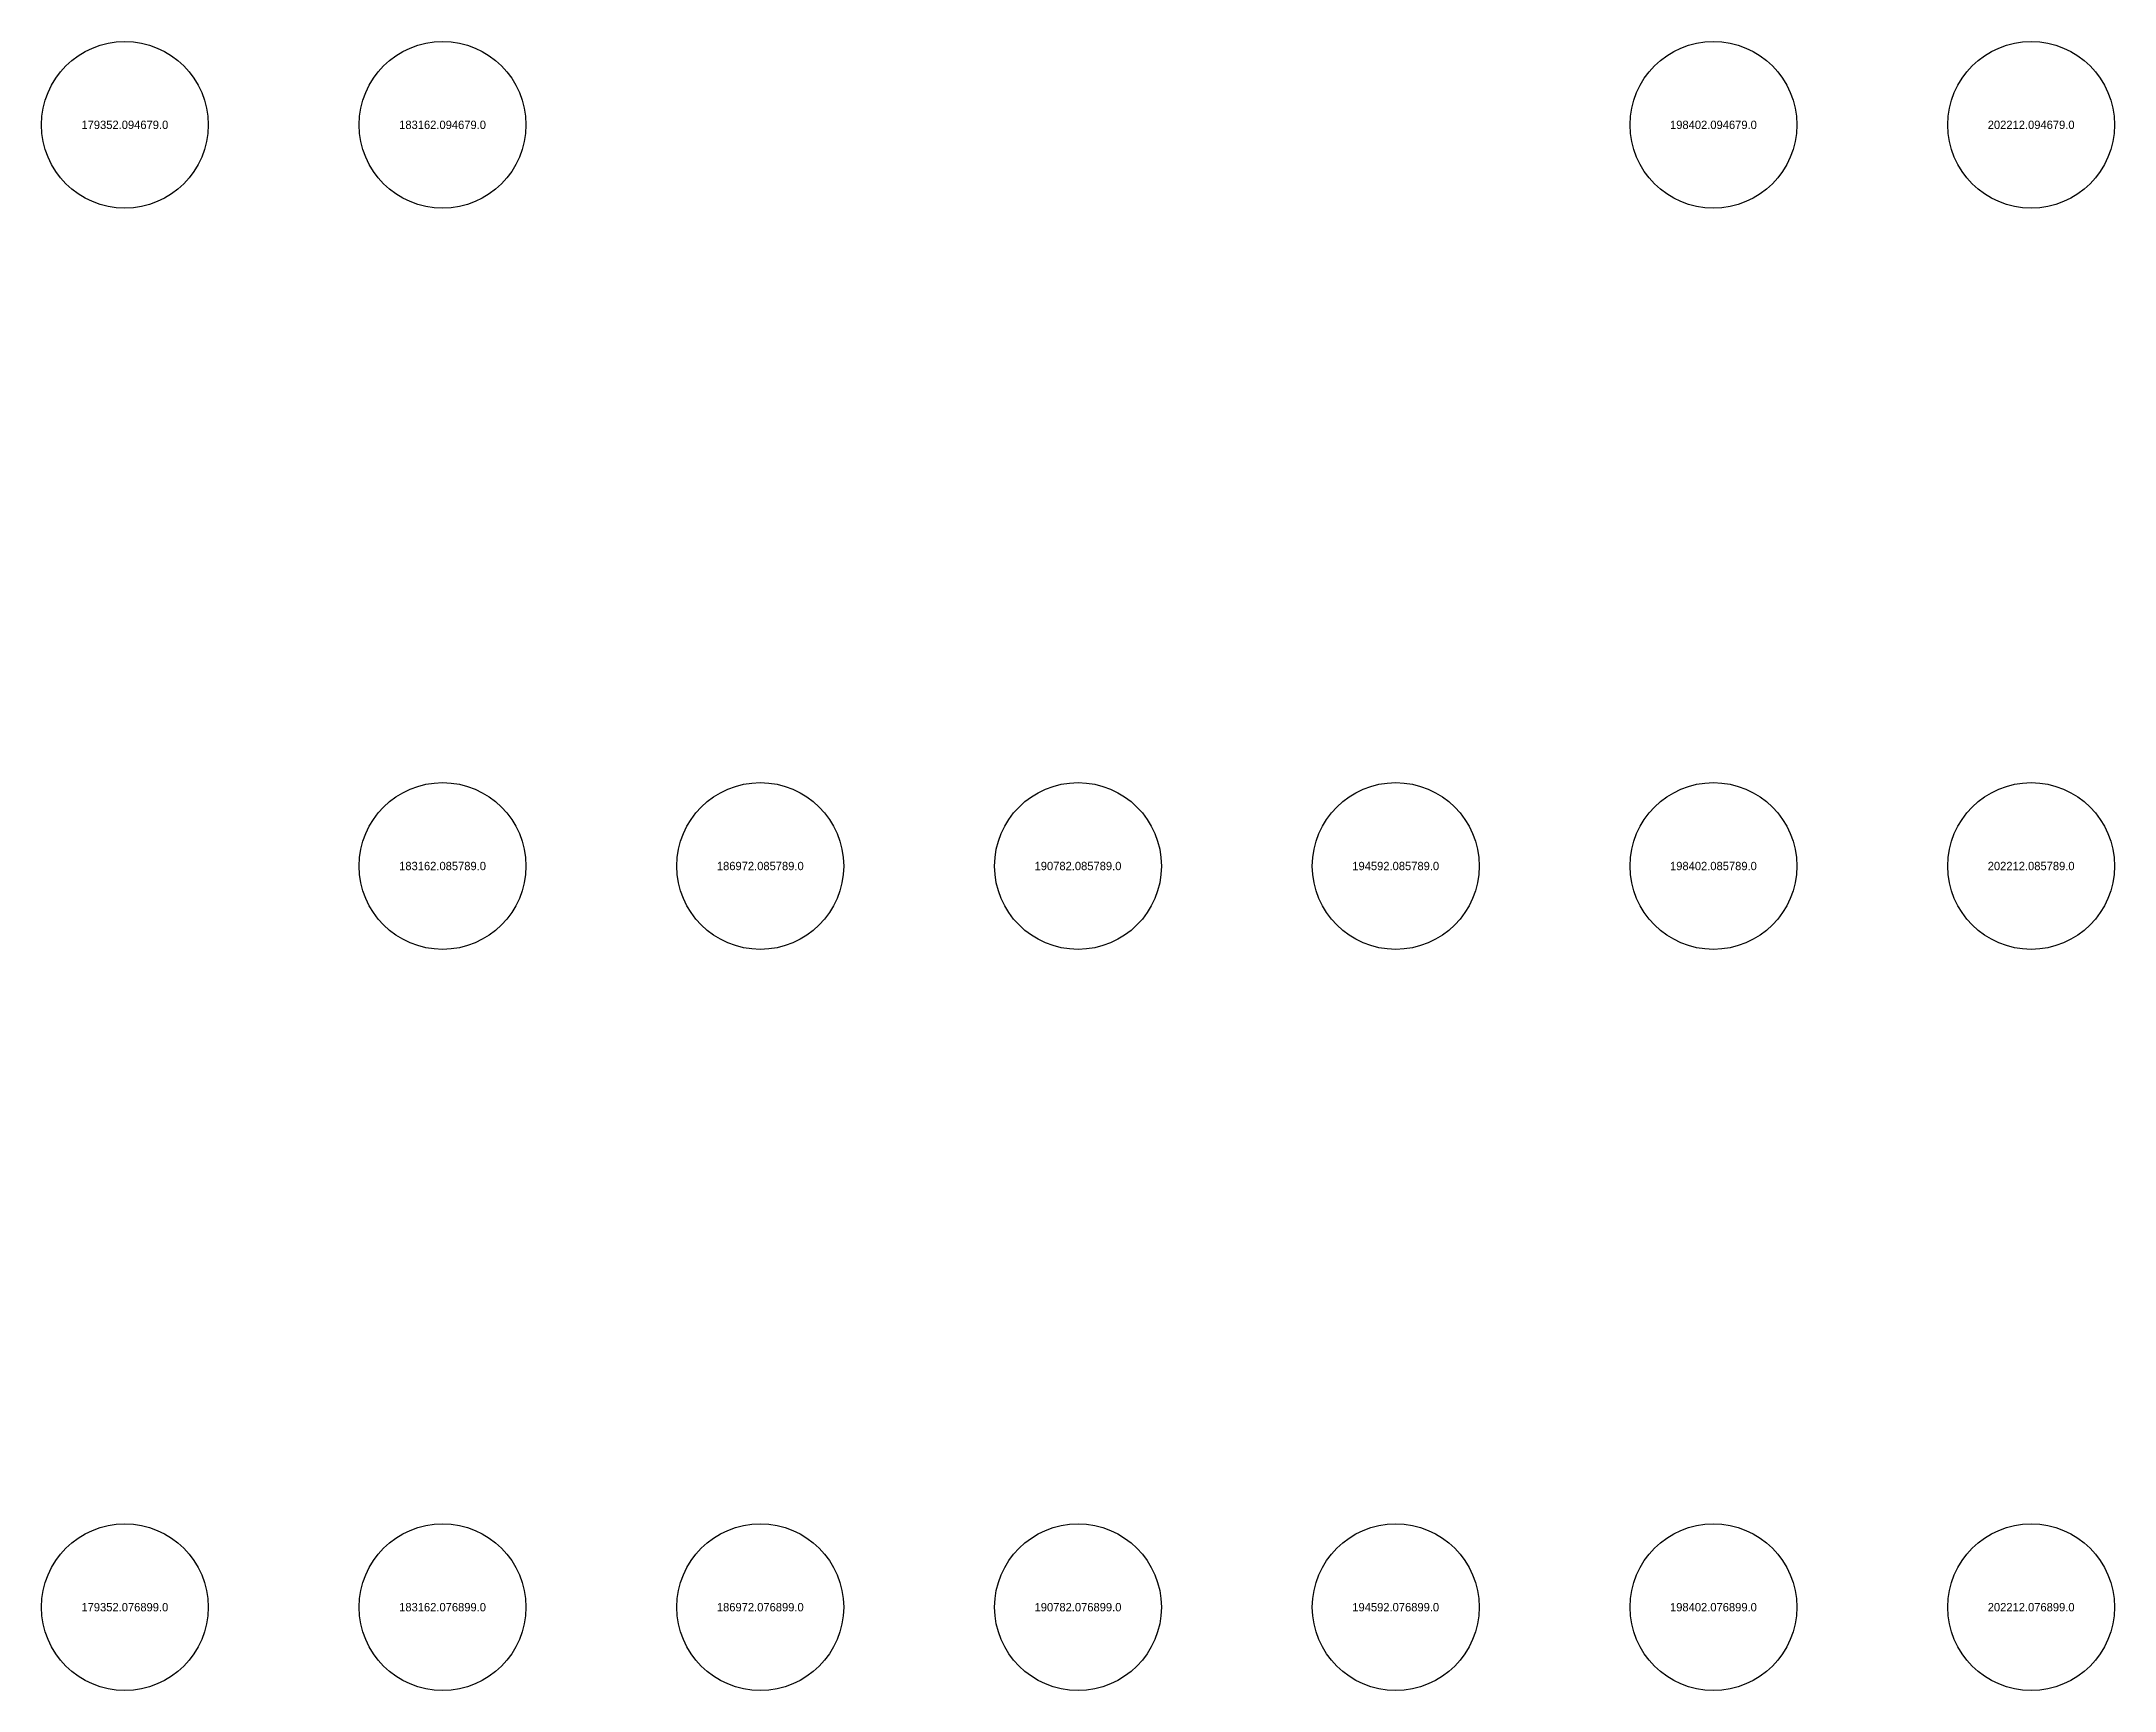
# Model space of a CAD drawing. Header units: metres. Extents: x -0.011 to 0.344, y -0.09 to 0.185.
# Drawn here: x 0.17835 to 0.20321, y 0.0759 to 0.09568 of the extents above; entities that cross this region are included whole.
import ezdxf
from ezdxf.enums import TextEntityAlignment as Align

# ---------------------------------------------------------------- set-up
doc = ezdxf.new("R2010")
doc.units = ezdxf.units.M

msp = doc.modelspace()

# ---------------------------------------------------------------- texts
at = {"layer": 'pins-Cordinates', "color": 2}
for s, p in [('179352.094679.0', (0.179352, 0.094679)), ('183162.094679.0', (0.183162, 0.094679)), ('198402.094679.0', (0.198402, 0.094679)), ('202212.094679.0', (0.202212, 0.094679)), ('183162.085789.0', (0.183162, 0.085789)), ('186972.085789.0', (0.186972, 0.085789)), ('190782.085789.0', (0.190782, 0.085789)), ('194592.085789.0', (0.194592, 0.085789)), ('198402.085789.0', (0.198402, 0.085789)), ('202212.085789.0', (0.202212, 0.085789)), ('179352.076899.0', (0.179352, 0.076899)), ('183162.076899.0', (0.183162, 0.076899)), ('186972.076899.0', (0.186972, 0.076899)), ('190782.076899.0', (0.190782, 0.076899)), ('194592.076899.0', (0.194592, 0.076899)), ('198402.076899.0', (0.198402, 0.076899)), ('202212.076899.0', (0.202212, 0.076899))]:
    msp.add_text(s, height=0.0001, dxfattribs=at).set_placement(p, align=Align.MIDDLE_CENTER)

# ---------------------------------------------------------------- linework, layer by layer
at = {"layer": 'pins', "color": 2}
for centre in [(0.179352, 0.094679), (0.183162, 0.094679), (0.198402, 0.094679), (0.202212, 0.094679), (0.183162, 0.085789), (0.186972, 0.085789), (0.190782, 0.085789), (0.194592, 0.085789), (0.198402, 0.085789), (0.202212, 0.085789), (0.179352, 0.076899), (0.183162, 0.076899), (0.186972, 0.076899), (0.190782, 0.076899), (0.194592, 0.076899), (0.198402, 0.076899), (0.202212, 0.076899)]:
    msp.add_circle(centre, 0.001, dxfattribs=at)

msp.set_redraw_order([(e.dxf.handle, doc.entitydb.next_handle()) for e in msp.query("TEXT MTEXT ATTDEF DIMENSION ARC_DIMENSION")])  # texts and dimensions are drawn at this point

doc.saveas('drawing.dxf')
